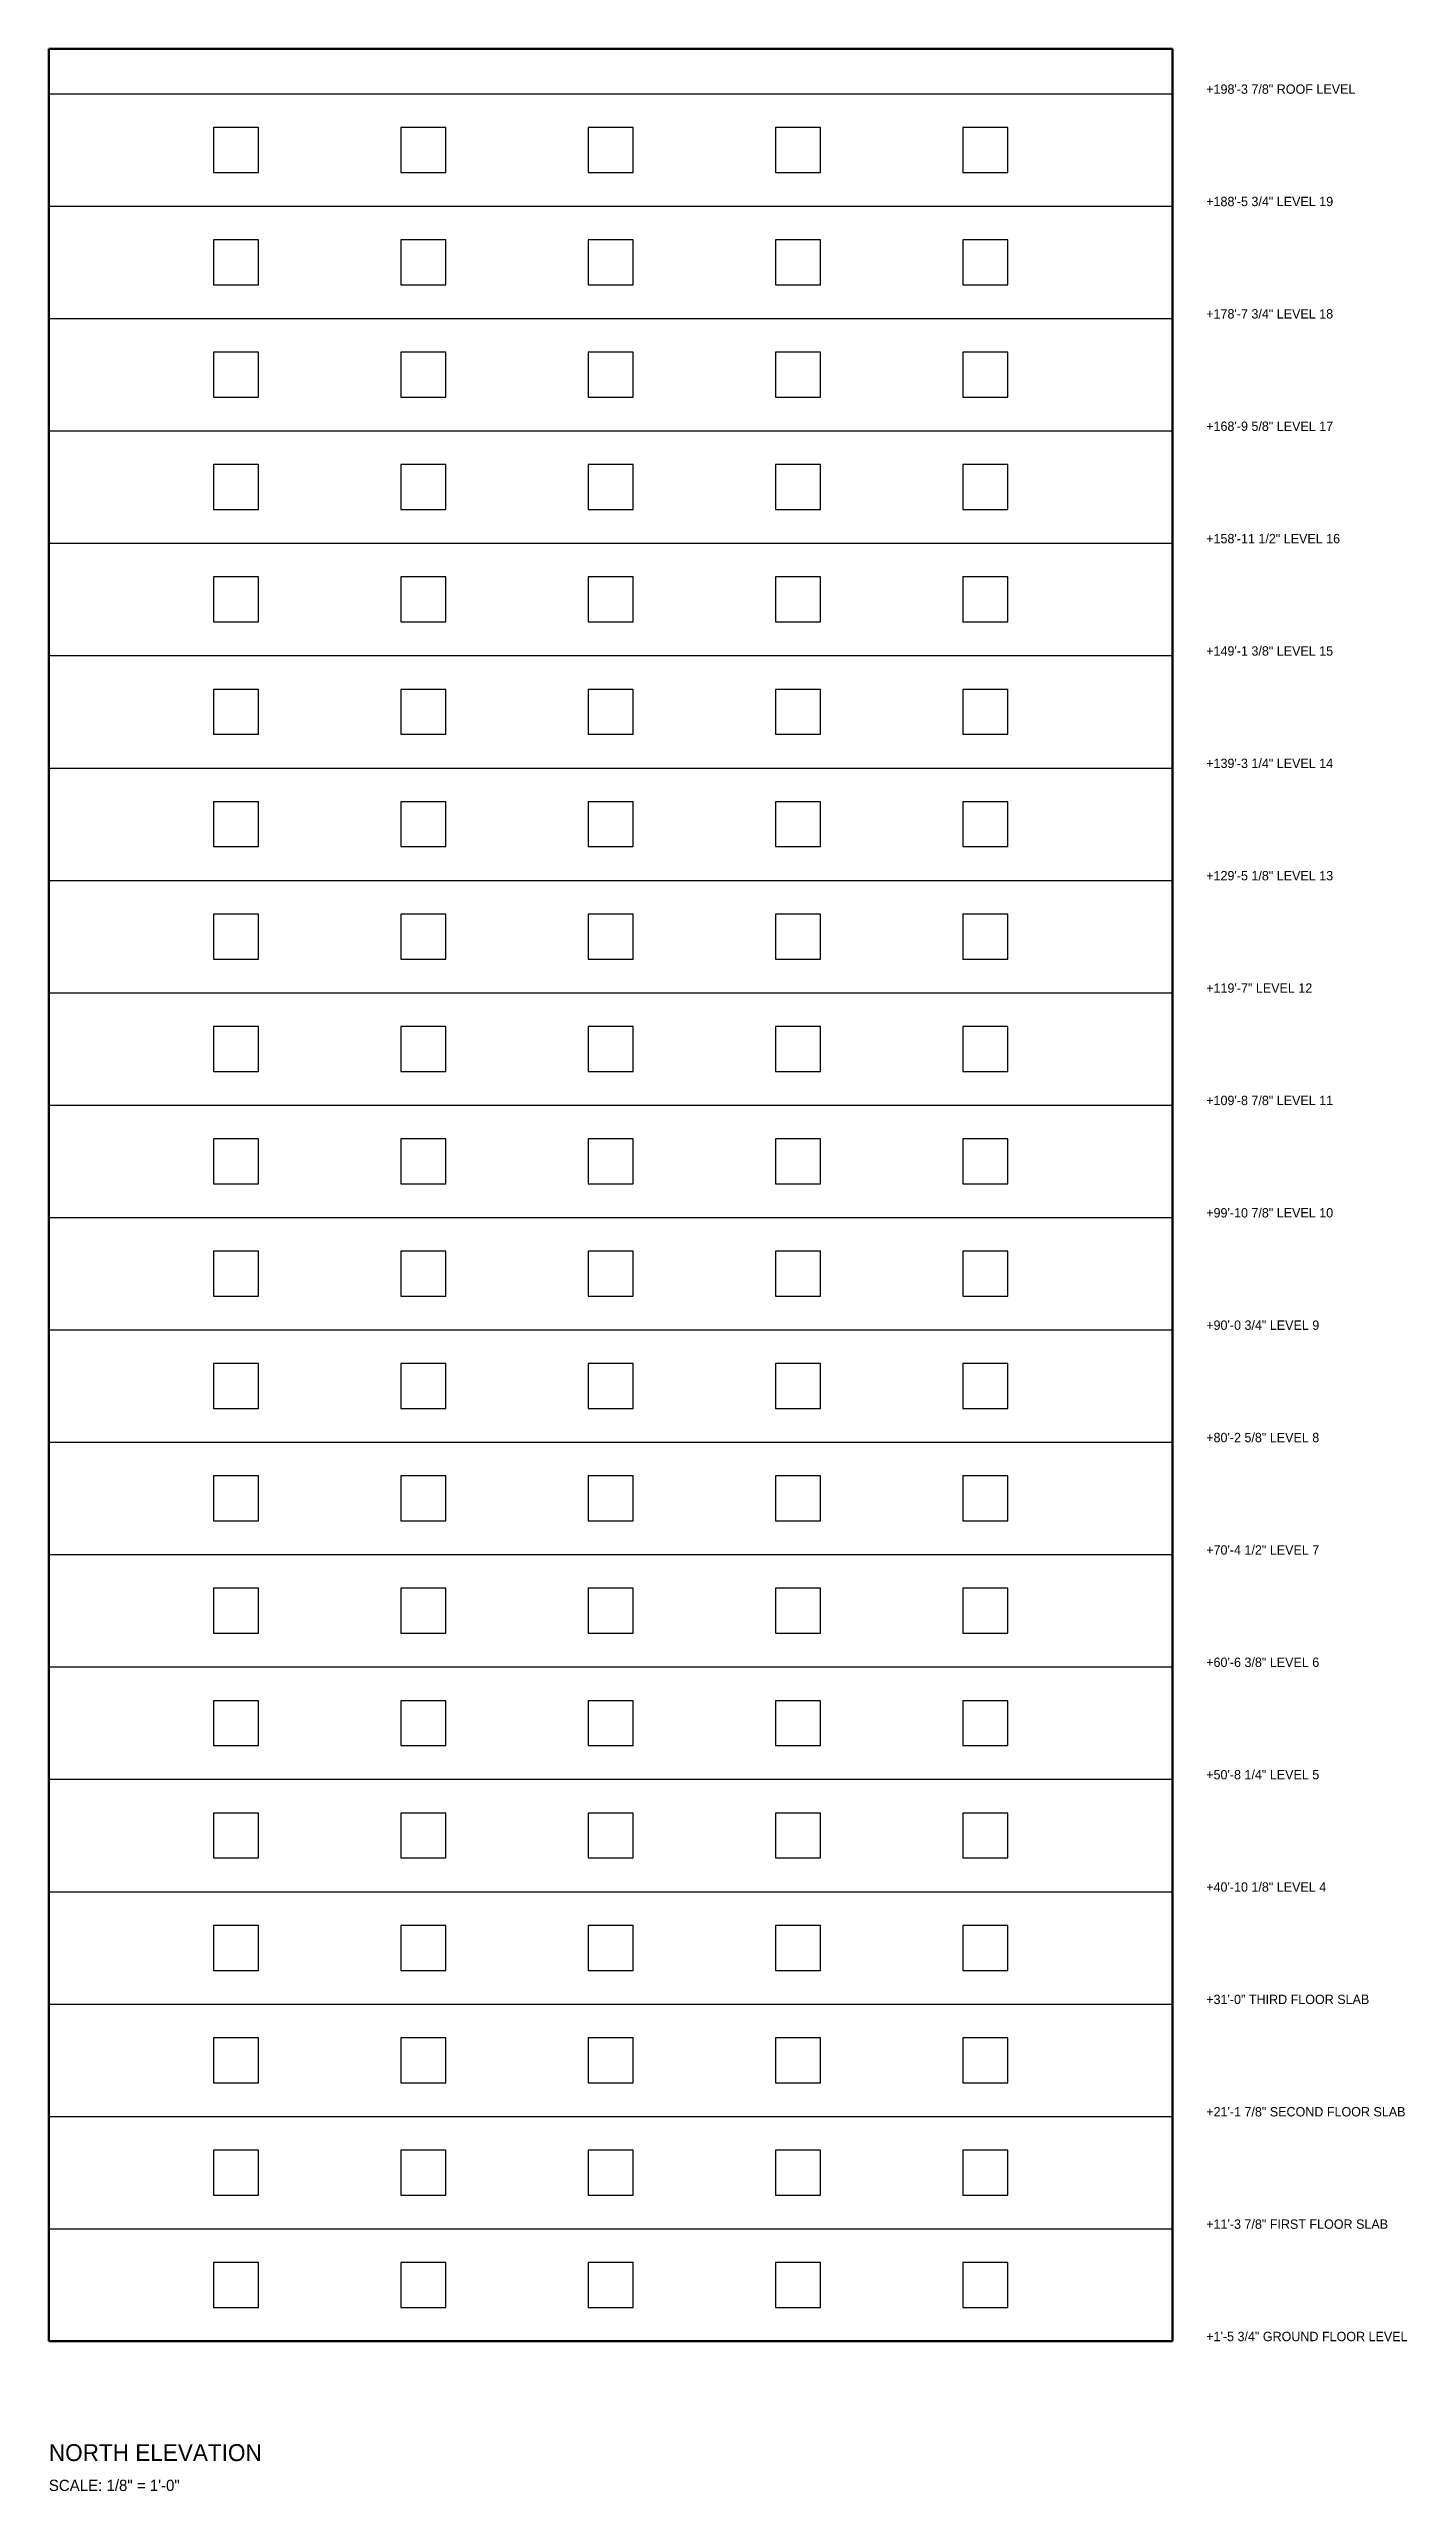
# Model space of a CAD drawing. Header units: inches. Extents: x -6 to 6388, y -158 to 2409.
# Drawn here: x 3307 to 4735, y -158 to 2409 of the extents above; entities that cross this region are included whole.
import ezdxf

# ---------------------------------------------------------------- set-up
doc = ezdxf.new("R2010")
doc.units = ezdxf.units.IN
for name, color, linetype in [('TEXT', 6, 'CONTINUOUS'), ('WALL', 4, 'CONTINUOUS'), ('WIND', 2, 'CONTINUOUS')]:
    doc.layers.add(name, color=color, linetype=linetype)

msp = doc.modelspace()

# ---------------------------------------------------------------- texts
at = {"layer": 'TEXT'}
for s, height, p in [('+198\'-3 7/8" ROOF LEVEL', 9.8425, (4523.622, 2362.2047)), ('+188\'-5 3/4" LEVEL 19', 9.8425, (4523.622, 2244.0945)), ('+178\'-7 3/4" LEVEL 18', 9.8425, (4523.622, 2125.9843)), ('+168\'-9 5/8" LEVEL 17', 9.8425, (4523.622, 2007.874)), ('+158\'-11 1/2" LEVEL 16', 9.8425, (4523.622, 1889.7638)), ('+149\'-1 3/8" LEVEL 15', 9.8425, (4523.622, 1771.6535)), ('+139\'-3 1/4" LEVEL 14', 9.8425, (4523.622, 1653.5433)), ('+129\'-5 1/8" LEVEL 13', 9.8425, (4523.622, 1535.4331)), ('+119\'-7" LEVEL 12', 9.8425, (4523.622, 1417.3228)), ('+109\'-8 7/8" LEVEL 11', 9.8425, (4523.622, 1299.2126)), ('+99\'-10 7/8" LEVEL 10', 9.8425, (4523.622, 1181.1024)), ('+90\'-0 3/4" LEVEL 9', 9.8425, (4523.622, 1062.9921)), ('+80\'-2 5/8" LEVEL 8', 9.8425, (4523.622, 944.8819)), ('+70\'-4 1/2" LEVEL 7', 9.8425, (4523.622, 826.7717)), ('+60\'-6 3/8" LEVEL 6', 9.8425, (4523.622, 708.6614)), ('+50\'-8 1/4" LEVEL 5', 9.8425, (4523.622, 590.5512)), ('+40\'-10 1/8" LEVEL 4', 9.8425, (4523.622, 472.4409)), ('+31\'-0" THIRD FLOOR SLAB', 9.8425, (4523.622, 354.3307)), ('+21\'-1 7/8" SECOND FLOOR SLAB', 9.8425, (4523.622, 236.2205)), ('+11\'-3 7/8" FIRST FLOOR SLAB', 9.8425, (4523.622, 118.1102)), ('+1\'-5 3/4" GROUND FLOOR LEVEL', 9.8425, (4523.622, 0)), ('NORTH ELEVATION', 17.7165, (3307.0866, -125.9843)), ('SCALE: 1/8" = 1\'-0"', 11.811, (3307.0866, -157.4803))]:
    msp.add_text(s, height=height, dxfattribs=at).set_placement(p)

# ---------------------------------------------------------------- linework, layer by layer
at = {"layer": 'WALL', "lineweight": 50}
for p, q in [((4488.189, 2409.4488), (3307.0866, 2409.4488)), ((3307.0866, 2409.4488), (3307.0866, 0)), ((4488.189, 0), (4488.189, 2409.4488)), ((3307.0866, 0), (4488.189, 0))]:
    msp.add_line(p, q, dxfattribs=at)
at = {"layer": 'WALL'}
for p, q in [((3307.0866, 2362.2047), (4488.189, 2362.2047)), ((3307.0866, 2244.0945), (4488.189, 2244.0945)), ((3307.0866, 2125.9843), (4488.189, 2125.9843)), ((3307.0866, 2007.874), (4488.189, 2007.874)), ((3307.0866, 1889.7638), (4488.189, 1889.7638)), ((3307.0866, 1771.6535), (4488.189, 1771.6535)), ((3307.0866, 1653.5433), (4488.189, 1653.5433)), ((3307.0866, 1535.4331), (4488.189, 1535.4331)), ((3307.0866, 1417.3228), (4488.189, 1417.3228)), ((3307.0866, 1299.2126), (4488.189, 1299.2126)), ((3307.0866, 1181.1024), (4488.189, 1181.1024)), ((3307.0866, 1062.9921), (4488.189, 1062.9921)), ((3307.0866, 944.8819), (4488.189, 944.8819)), ((3307.0866, 826.7717), (4488.189, 826.7717)), ((3307.0866, 708.6614), (4488.189, 708.6614)), ((3307.0866, 590.5512), (4488.189, 590.5512)), ((3307.0866, 472.4409), (4488.189, 472.4409)), ((3307.0866, 354.3307), (4488.189, 354.3307)), ((3307.0866, 236.2205), (4488.189, 236.2205)), ((3307.0866, 118.1102), (4488.189, 118.1102)), ((3307.0866, 0), (4488.189, 0))]:
    msp.add_line(p, q, dxfattribs=at)
at = {"layer": 'WIND'}
for points in [[(3480.315, 2279.5276), (3527.5591, 2279.5276), (3527.5591, 2326.7717), (3480.315, 2326.7717)], [(3677.1654, 2279.5276), (3724.4094, 2279.5276), (3724.4094, 2326.7717), (3677.1654, 2326.7717)], [(3874.0157, 2279.5276), (3921.2598, 2279.5276), (3921.2598, 2326.7717), (3874.0157, 2326.7717)], [(4070.8661, 2279.5276), (4118.1102, 2279.5276), (4118.1102, 2326.7717), (4070.8661, 2326.7717)], [(4267.7165, 2279.5276), (4314.9606, 2279.5276), (4314.9606, 2326.7717), (4267.7165, 2326.7717)], [(3480.315, 2161.4173), (3527.5591, 2161.4173), (3527.5591, 2208.6614), (3480.315, 2208.6614)], [(3677.1654, 2161.4173), (3724.4094, 2161.4173), (3724.4094, 2208.6614), (3677.1654, 2208.6614)], [(3874.0157, 2161.4173), (3921.2598, 2161.4173), (3921.2598, 2208.6614), (3874.0157, 2208.6614)], [(4070.8661, 2161.4173), (4118.1102, 2161.4173), (4118.1102, 2208.6614), (4070.8661, 2208.6614)], [(4267.7165, 2161.4173), (4314.9606, 2161.4173), (4314.9606, 2208.6614), (4267.7165, 2208.6614)], [(3480.315, 2043.3071), (3527.5591, 2043.3071), (3527.5591, 2090.5512), (3480.315, 2090.5512)], [(3677.1654, 2043.3071), (3724.4094, 2043.3071), (3724.4094, 2090.5512), (3677.1654, 2090.5512)], [(3874.0157, 2043.3071), (3921.2598, 2043.3071), (3921.2598, 2090.5512), (3874.0157, 2090.5512)], [(4070.8661, 2043.3071), (4118.1102, 2043.3071), (4118.1102, 2090.5512), (4070.8661, 2090.5512)], [(4267.7165, 2043.3071), (4314.9606, 2043.3071), (4314.9606, 2090.5512), (4267.7165, 2090.5512)], [(3480.315, 1925.1969), (3527.5591, 1925.1969), (3527.5591, 1972.4409), (3480.315, 1972.4409)], [(3677.1654, 1925.1969), (3724.4094, 1925.1969), (3724.4094, 1972.4409), (3677.1654, 1972.4409)], [(3874.0157, 1925.1969), (3921.2598, 1925.1969), (3921.2598, 1972.4409), (3874.0157, 1972.4409)], [(4070.8661, 1925.1969), (4118.1102, 1925.1969), (4118.1102, 1972.4409), (4070.8661, 1972.4409)], [(4267.7165, 1925.1969), (4314.9606, 1925.1969), (4314.9606, 1972.4409), (4267.7165, 1972.4409)], [(3480.315, 1807.0866), (3527.5591, 1807.0866), (3527.5591, 1854.3307), (3480.315, 1854.3307)], [(3677.1654, 1807.0866), (3724.4094, 1807.0866), (3724.4094, 1854.3307), (3677.1654, 1854.3307)], [(3874.0157, 1807.0866), (3921.2598, 1807.0866), (3921.2598, 1854.3307), (3874.0157, 1854.3307)], [(4070.8661, 1807.0866), (4118.1102, 1807.0866), (4118.1102, 1854.3307), (4070.8661, 1854.3307)], [(4267.7165, 1807.0866), (4314.9606, 1807.0866), (4314.9606, 1854.3307), (4267.7165, 1854.3307)], [(3480.315, 1688.9764), (3527.5591, 1688.9764), (3527.5591, 1736.2205), (3480.315, 1736.2205)], [(3677.1654, 1688.9764), (3724.4094, 1688.9764), (3724.4094, 1736.2205), (3677.1654, 1736.2205)], [(3874.0157, 1688.9764), (3921.2598, 1688.9764), (3921.2598, 1736.2205), (3874.0157, 1736.2205)], [(4070.8661, 1688.9764), (4118.1102, 1688.9764), (4118.1102, 1736.2205), (4070.8661, 1736.2205)], [(4267.7165, 1688.9764), (4314.9606, 1688.9764), (4314.9606, 1736.2205), (4267.7165, 1736.2205)], [(3480.315, 1570.8661), (3527.5591, 1570.8661), (3527.5591, 1618.1102), (3480.315, 1618.1102)], [(3677.1654, 1570.8661), (3724.4094, 1570.8661), (3724.4094, 1618.1102), (3677.1654, 1618.1102)], [(3874.0157, 1570.8661), (3921.2598, 1570.8661), (3921.2598, 1618.1102), (3874.0157, 1618.1102)], [(4070.8661, 1570.8661), (4118.1102, 1570.8661), (4118.1102, 1618.1102), (4070.8661, 1618.1102)], [(4267.7165, 1570.8661), (4314.9606, 1570.8661), (4314.9606, 1618.1102), (4267.7165, 1618.1102)], [(3480.315, 1452.7559), (3527.5591, 1452.7559), (3527.5591, 1500), (3480.315, 1500)], [(3677.1654, 1452.7559), (3724.4094, 1452.7559), (3724.4094, 1500), (3677.1654, 1500)], [(3874.0157, 1452.7559), (3921.2598, 1452.7559), (3921.2598, 1500), (3874.0157, 1500)], [(4070.8661, 1452.7559), (4118.1102, 1452.7559), (4118.1102, 1500), (4070.8661, 1500)], [(4267.7165, 1452.7559), (4314.9606, 1452.7559), (4314.9606, 1500), (4267.7165, 1500)], [(3480.315, 1334.6457), (3527.5591, 1334.6457), (3527.5591, 1381.8898), (3480.315, 1381.8898)], [(3677.1654, 1334.6457), (3724.4094, 1334.6457), (3724.4094, 1381.8898), (3677.1654, 1381.8898)], [(3874.0157, 1334.6457), (3921.2598, 1334.6457), (3921.2598, 1381.8898), (3874.0157, 1381.8898)], [(4070.8661, 1334.6457), (4118.1102, 1334.6457), (4118.1102, 1381.8898), (4070.8661, 1381.8898)], [(4267.7165, 1334.6457), (4314.9606, 1334.6457), (4314.9606, 1381.8898), (4267.7165, 1381.8898)], [(3480.315, 1216.5354), (3527.5591, 1216.5354), (3527.5591, 1263.7795), (3480.315, 1263.7795)], [(3677.1654, 1216.5354), (3724.4094, 1216.5354), (3724.4094, 1263.7795), (3677.1654, 1263.7795)], [(3874.0157, 1216.5354), (3921.2598, 1216.5354), (3921.2598, 1263.7795), (3874.0157, 1263.7795)], [(4070.8661, 1216.5354), (4118.1102, 1216.5354), (4118.1102, 1263.7795), (4070.8661, 1263.7795)], [(4267.7165, 1216.5354), (4314.9606, 1216.5354), (4314.9606, 1263.7795), (4267.7165, 1263.7795)], [(3480.315, 1098.4252), (3527.5591, 1098.4252), (3527.5591, 1145.6693), (3480.315, 1145.6693)], [(3677.1654, 1098.4252), (3724.4094, 1098.4252), (3724.4094, 1145.6693), (3677.1654, 1145.6693)], [(3874.0157, 1098.4252), (3921.2598, 1098.4252), (3921.2598, 1145.6693), (3874.0157, 1145.6693)], [(4070.8661, 1098.4252), (4118.1102, 1098.4252), (4118.1102, 1145.6693), (4070.8661, 1145.6693)], [(4267.7165, 1098.4252), (4314.9606, 1098.4252), (4314.9606, 1145.6693), (4267.7165, 1145.6693)], [(3480.315, 980.315), (3527.5591, 980.315), (3527.5591, 1027.5591), (3480.315, 1027.5591)], [(3677.1654, 980.315), (3724.4094, 980.315), (3724.4094, 1027.5591), (3677.1654, 1027.5591)], [(3874.0157, 980.315), (3921.2598, 980.315), (3921.2598, 1027.5591), (3874.0157, 1027.5591)], [(4070.8661, 980.315), (4118.1102, 980.315), (4118.1102, 1027.5591), (4070.8661, 1027.5591)], [(4267.7165, 980.315), (4314.9606, 980.315), (4314.9606, 1027.5591), (4267.7165, 1027.5591)], [(3480.315, 862.2047), (3527.5591, 862.2047), (3527.5591, 909.4488), (3480.315, 909.4488)], [(3677.1654, 862.2047), (3724.4094, 862.2047), (3724.4094, 909.4488), (3677.1654, 909.4488)], [(3874.0157, 862.2047), (3921.2598, 862.2047), (3921.2598, 909.4488), (3874.0157, 909.4488)], [(4070.8661, 862.2047), (4118.1102, 862.2047), (4118.1102, 909.4488), (4070.8661, 909.4488)], [(4267.7165, 862.2047), (4314.9606, 862.2047), (4314.9606, 909.4488), (4267.7165, 909.4488)], [(3480.315, 744.0945), (3527.5591, 744.0945), (3527.5591, 791.3386), (3480.315, 791.3386)], [(3677.1654, 744.0945), (3724.4094, 744.0945), (3724.4094, 791.3386), (3677.1654, 791.3386)], [(3874.0157, 744.0945), (3921.2598, 744.0945), (3921.2598, 791.3386), (3874.0157, 791.3386)], [(4070.8661, 744.0945), (4118.1102, 744.0945), (4118.1102, 791.3386), (4070.8661, 791.3386)], [(4267.7165, 744.0945), (4314.9606, 744.0945), (4314.9606, 791.3386), (4267.7165, 791.3386)], [(3480.315, 625.9843), (3527.5591, 625.9843), (3527.5591, 673.2283), (3480.315, 673.2283)], [(3677.1654, 625.9843), (3724.4094, 625.9843), (3724.4094, 673.2283), (3677.1654, 673.2283)], [(3874.0157, 625.9843), (3921.2598, 625.9843), (3921.2598, 673.2283), (3874.0157, 673.2283)], [(4070.8661, 625.9843), (4118.1102, 625.9843), (4118.1102, 673.2283), (4070.8661, 673.2283)], [(4267.7165, 625.9843), (4314.9606, 625.9843), (4314.9606, 673.2283), (4267.7165, 673.2283)], [(3480.315, 507.874), (3527.5591, 507.874), (3527.5591, 555.1181), (3480.315, 555.1181)], [(3677.1654, 507.874), (3724.4094, 507.874), (3724.4094, 555.1181), (3677.1654, 555.1181)], [(3874.0157, 507.874), (3921.2598, 507.874), (3921.2598, 555.1181), (3874.0157, 555.1181)], [(4070.8661, 507.874), (4118.1102, 507.874), (4118.1102, 555.1181), (4070.8661, 555.1181)], [(4267.7165, 507.874), (4314.9606, 507.874), (4314.9606, 555.1181), (4267.7165, 555.1181)], [(3480.315, 389.7638), (3527.5591, 389.7638), (3527.5591, 437.0079), (3480.315, 437.0079)], [(3677.1654, 389.7638), (3724.4094, 389.7638), (3724.4094, 437.0079), (3677.1654, 437.0079)], [(3874.0157, 389.7638), (3921.2598, 389.7638), (3921.2598, 437.0079), (3874.0157, 437.0079)], [(4070.8661, 389.7638), (4118.1102, 389.7638), (4118.1102, 437.0079), (4070.8661, 437.0079)], [(4267.7165, 389.7638), (4314.9606, 389.7638), (4314.9606, 437.0079), (4267.7165, 437.0079)], [(3480.315, 271.6535), (3527.5591, 271.6535), (3527.5591, 318.8976), (3480.315, 318.8976)], [(3677.1654, 271.6535), (3724.4094, 271.6535), (3724.4094, 318.8976), (3677.1654, 318.8976)], [(3874.0157, 271.6535), (3921.2598, 271.6535), (3921.2598, 318.8976), (3874.0157, 318.8976)], [(4070.8661, 271.6535), (4118.1102, 271.6535), (4118.1102, 318.8976), (4070.8661, 318.8976)], [(4267.7165, 271.6535), (4314.9606, 271.6535), (4314.9606, 318.8976), (4267.7165, 318.8976)], [(3480.315, 153.5433), (3527.5591, 153.5433), (3527.5591, 200.7874), (3480.315, 200.7874)], [(3677.1654, 153.5433), (3724.4094, 153.5433), (3724.4094, 200.7874), (3677.1654, 200.7874)], [(3874.0157, 153.5433), (3921.2598, 153.5433), (3921.2598, 200.7874), (3874.0157, 200.7874)], [(4070.8661, 153.5433), (4118.1102, 153.5433), (4118.1102, 200.7874), (4070.8661, 200.7874)], [(4267.7165, 153.5433), (4314.9606, 153.5433), (4314.9606, 200.7874), (4267.7165, 200.7874)], [(3480.315, 35.4331), (3527.5591, 35.4331), (3527.5591, 82.6772), (3480.315, 82.6772)], [(3677.1654, 35.4331), (3724.4094, 35.4331), (3724.4094, 82.6772), (3677.1654, 82.6772)], [(3874.0157, 35.4331), (3921.2598, 35.4331), (3921.2598, 82.6772), (3874.0157, 82.6772)], [(4070.8661, 35.4331), (4118.1102, 35.4331), (4118.1102, 82.6772), (4070.8661, 82.6772)], [(4267.7165, 35.4331), (4314.9606, 35.4331), (4314.9606, 82.6772), (4267.7165, 82.6772)]]:
    msp.add_lwpolyline(points, close=True, dxfattribs=at)

msp.set_redraw_order([(e.dxf.handle, doc.entitydb.next_handle()) for e in msp.query("TEXT MTEXT ATTDEF DIMENSION ARC_DIMENSION")])  # texts and dimensions are drawn at this point

doc.saveas('drawing.dxf')
